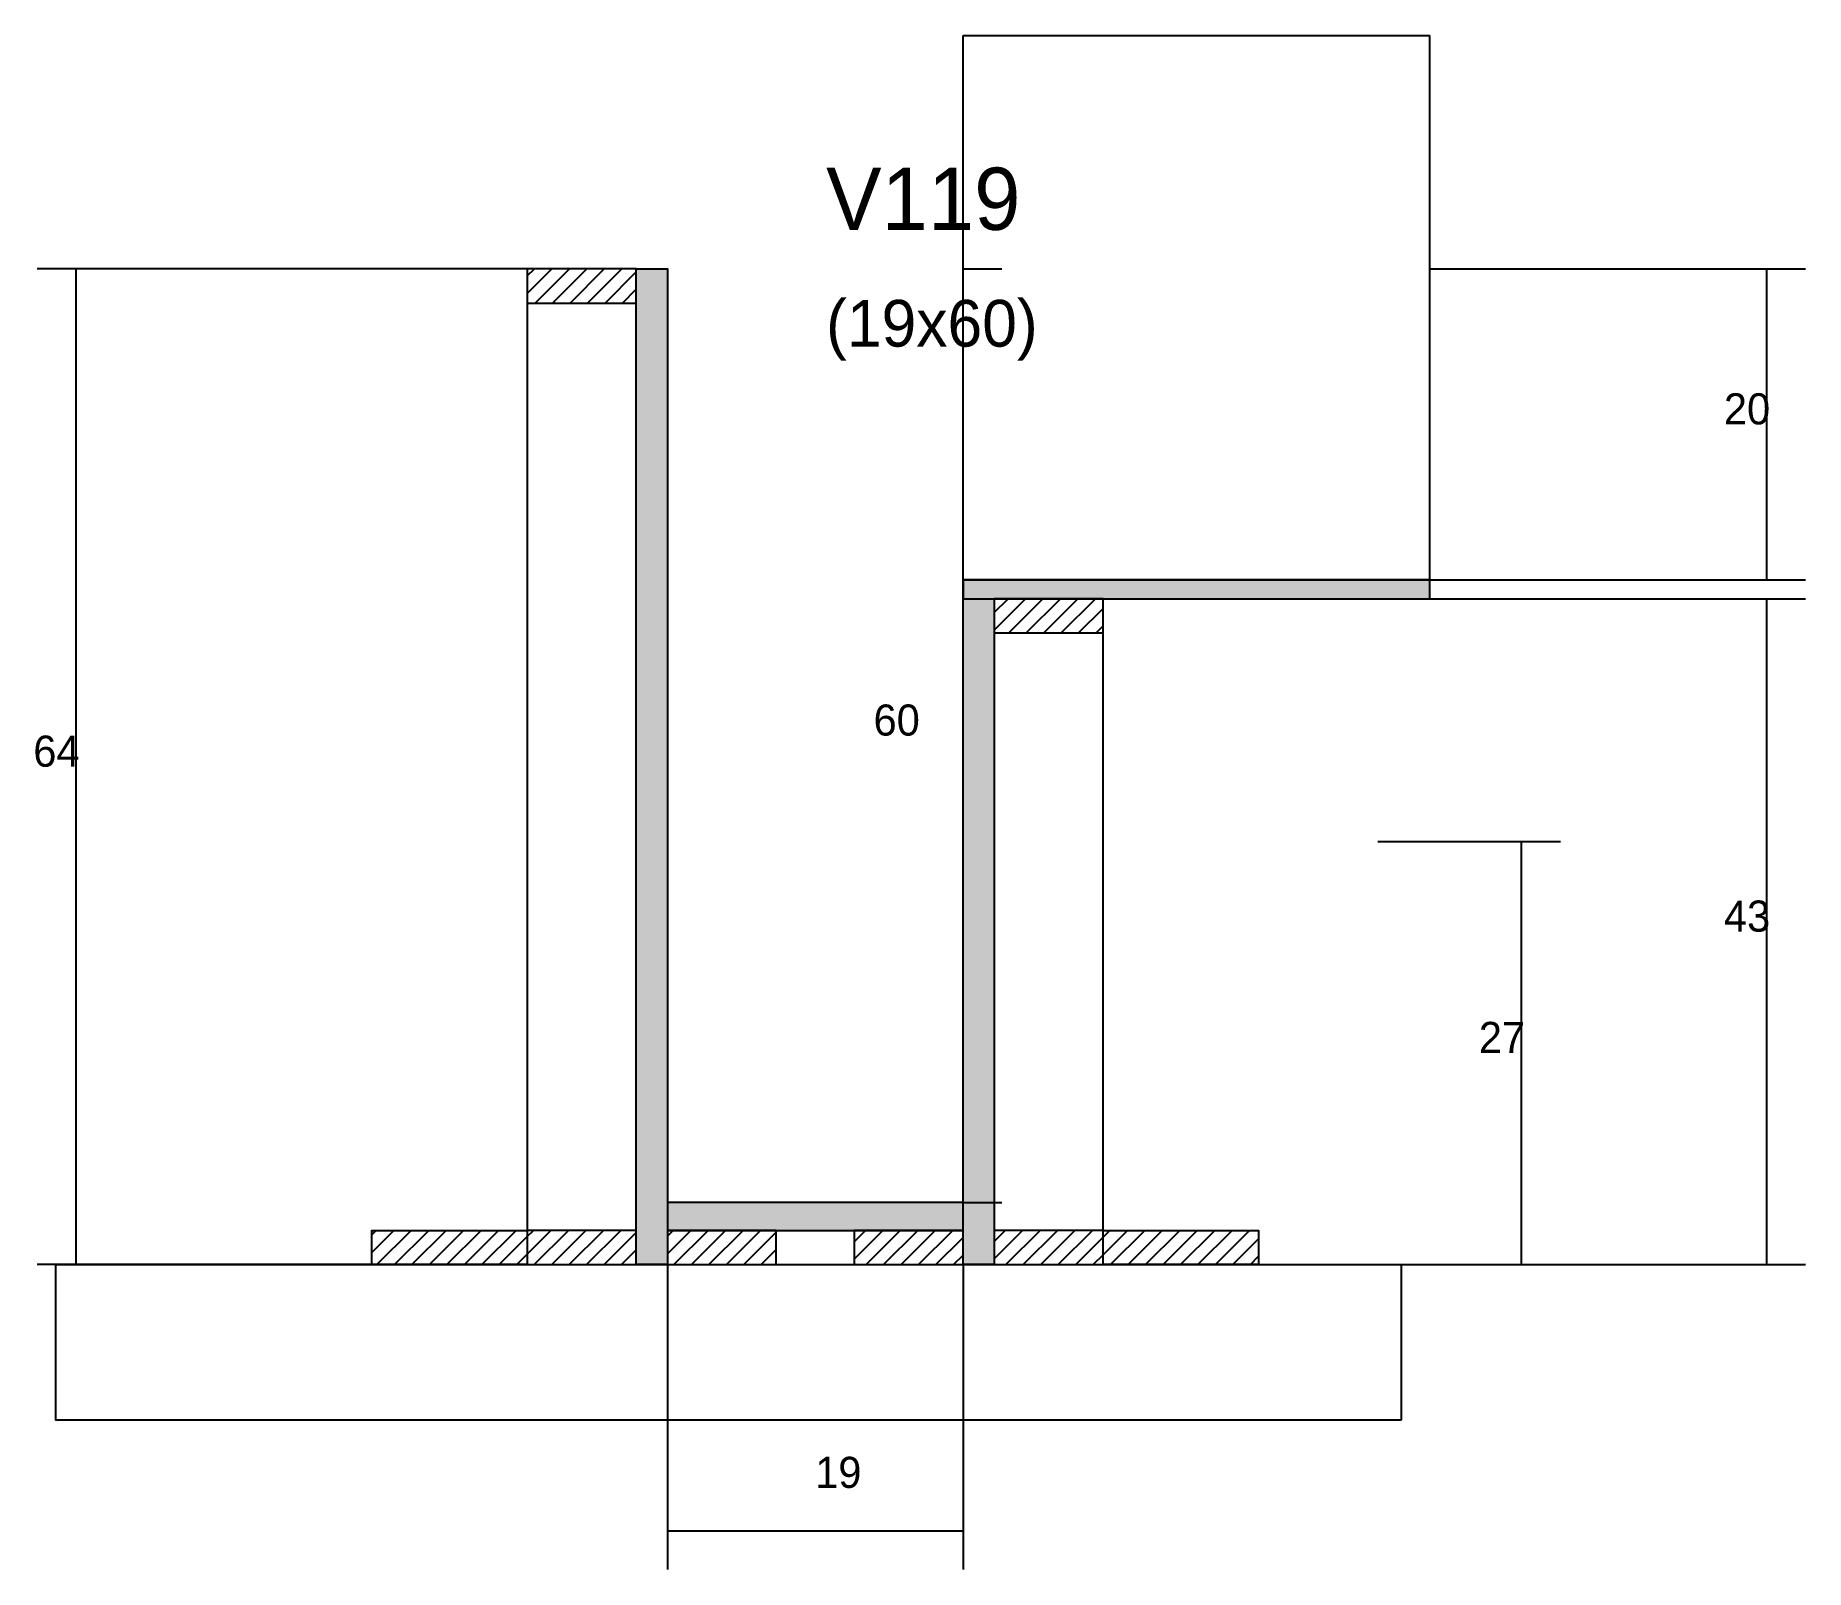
# Model space of a CAD drawing. Header units: metres. Extents: x -2848 to 22762, y -49062 to 1016.
# Drawn here: x 3098.4 to 3325.9, y -19967.2 to -19770 of the extents above; entities that cross this region are included whole.
import ezdxf

# ---------------------------------------------------------------- set-up
doc = ezdxf.new("R2010")
doc.units = ezdxf.units.M
for name, color, linetype in [('COTA', 4, 'Continuous'), ('Cota Seção (2x)', 4, 'Continuous'), ('Hachura', 253, 'Continuous'), ('Madeira', 126, 'Continuous'), ('Painéis', 200, 'Continuous'), ('Texto Seção', 7, 'Continuous')]:
    doc.layers.add(name, color=color, linetype=linetype)

msp = doc.modelspace()

# ---------------------------------------------------------------- texts
at = {"layer": 'COTA'}
for s, p in [('20', (3315.4, -19820)), ('64', (3098.1, -19864)), ('43', (3315.4, -19885.2)), ('27', (3283.9, -19900.8)), ('19', (3198.6, -19956.7))]:
    msp.add_text(s, height=4, dxfattribs=at).set_placement(p)
at = {"layer": 'Cota Seção (2x)'}
msp.add_text('60', height=4, dxfattribs=at).set_placement((3206.1, -19860))
at = {"layer": 'Texto Seção'}
for s, height, p in [('V119', 8, (3200, -19795)), ('(19x60)', 6, (3200, -19810))]:
    msp.add_text(s, height=height, dxfattribs=at).set_placement(p)

# ---------------------------------------------------------------- hatches: boundary and pattern name
at = {"layer": 'Hachura'}
h = msp.add_hatch(dxfattribs=at)
h.set_pattern_fill('ANSI31', scale=0.5)
h.paths.add_polyline_path([(3175.6, -19804.4), (3175.6, -19800), (3175.6, -19800), (3161.6, -19800), (3161.6, -19800), (3161.6, -19804.4), (3161.6, -19804.4), (3175.6, -19804.4)])
h = msp.add_hatch(color=8, dxfattribs=at)
h.dxf.hatch_style = 1
h.paths.add_polyline_path([(3175.6, -19800), (3179.6, -19800), (3179.6, -19800), (3179.6, -19928), (3179.6, -19928), (3175.6, -19928), (3175.6, -19928), (3175.6, -19800)])
h = msp.add_hatch(color=8, dxfattribs=at)
h.dxf.hatch_style = 1
h.paths.add_polyline_path([(3277.6, -19842.4), (3277.6, -19840), (3277.6, -19840), (3217.6, -19840), (3217.6, -19840), (3217.6, -19842.4), (3217.6, -19842.4), (3277.6, -19842.4)])
h = msp.add_hatch(color=8, dxfattribs=at)
h.dxf.hatch_style = 1
h.paths.add_polyline_path([(3221.6, -19928), (3217.6, -19928), (3217.6, -19928), (3217.6, -19842.4), (3217.6, -19842.4), (3221.6, -19842.4), (3221.6, -19842.4), (3221.6, -19928)])
h = msp.add_hatch(dxfattribs=at)
h.set_pattern_fill('ANSI31', scale=0.5)
h.paths.add_polyline_path([(3221.6, -19842.4), (3221.6, -19846.8), (3221.6, -19846.8), (3235.6, -19846.8), (3235.6, -19846.8), (3235.6, -19842.4), (3235.6, -19842.4), (3221.6, -19842.4)])
h = msp.add_hatch(color=8, dxfattribs=at)
h.dxf.hatch_style = 1
h.paths.add_polyline_path([(3217.6, -19923.6), (3217.6, -19920), (3217.6, -19920), (3179.6, -19920), (3179.6, -19920), (3179.6, -19923.6), (3179.6, -19923.6), (3217.6, -19923.6)])
h = msp.add_hatch(dxfattribs=at)
h.set_pattern_fill('ANSI31', scale=0.5)
h.paths.add_polyline_path([(3141.6, -19928), (3141.6, -19923.6), (3141.6, -19923.6), (3161.6, -19923.6), (3161.6, -19923.6), (3161.6, -19928), (3161.6, -19928), (3141.6, -19928)])
h = msp.add_hatch(dxfattribs=at)
h.set_pattern_fill('ANSI31', scale=0.5)
h.paths.add_polyline_path([(3175.6, -19928), (3175.6, -19923.6), (3175.6, -19923.6), (3161.6, -19923.6), (3161.6, -19923.6), (3161.6, -19928), (3161.6, -19928), (3175.6, -19928)])
h = msp.add_hatch(dxfattribs=at)
h.set_pattern_fill('ANSI31', scale=0.5)
h.paths.add_polyline_path([(3179.6, -19923.6), (3179.6, -19928), (3179.6, -19928), (3193.6, -19928), (3193.6, -19928), (3193.6, -19923.6), (3193.6, -19923.6), (3179.6, -19923.6)])
h = msp.add_hatch(dxfattribs=at)
h.set_pattern_fill('ANSI31', scale=0.5)
h.paths.add_polyline_path([(3203.6, -19923.6), (3203.6, -19928), (3203.6, -19928), (3217.6, -19928), (3217.6, -19928), (3217.6, -19923.6), (3217.6, -19923.6), (3203.6, -19923.6)])
h = msp.add_hatch(dxfattribs=at)
h.set_pattern_fill('ANSI31', scale=0.5)
h.paths.add_polyline_path([(3221.6, -19923.6), (3221.6, -19928), (3221.6, -19928), (3235.6, -19928), (3235.6, -19928), (3235.6, -19923.6), (3235.6, -19923.6), (3221.6, -19923.6)])
h = msp.add_hatch(dxfattribs=at)
h.set_pattern_fill('ANSI31', scale=0.5)
h.paths.add_polyline_path([(3235.6, -19928), (3235.6, -19923.6), (3235.6, -19923.6), (3255.6, -19923.6), (3255.6, -19923.6), (3255.6, -19928), (3255.6, -19928), (3235.6, -19928)])

# ---------------------------------------------------------------- linework, layer by layer
at = {"layer": 'COTA'}
for p, q in [((3161.6, -19800), (3098.6, -19800)), ((3103.6, -19928), (3103.6, -19800)), ((3277.6, -19800), (3325.9, -19800)), ((3320.9, -19840), (3320.9, -19800)), ((3277.6, -19840), (3325.9, -19840)), ((3277.6, -19842.4), (3325.9, -19842.4)), ((3320.9, -19928), (3320.9, -19842.4)), ((3270.9, -19873.6), (3294.4, -19873.6)), ((3289.4, -19928), (3289.4, -19873.6)), ((3141.6, -19928), (3098.6, -19928)), ((3179.6, -19928), (3179.6, -19967.2)), ((3217.6, -19928), (3217.6, -19967.2)), ((3255.6, -19928), (3325.9, -19928)), ((3255.6, -19928), (3294.4, -19928)), ((3179.6, -19962.2), (3217.6, -19962.2))]:
    msp.add_line(p, q, dxfattribs=at)
at = {"layer": 'Cota Seção (2x)'}
for p, q in [((3217.6, -19920), (3217.6, -19800)), ((3217.6, -19800), (3222.6, -19800)), ((3217.6, -19920), (3222.6, -19920))]:
    msp.add_line(p, q, dxfattribs=at)
at = {"layer": 'Madeira'}
for points in [[(3175.6, -19804.4), (3175.6, -19800), (3161.6, -19800), (3161.6, -19804.4)], [(3175.6, -19800), (3161.6, -19800), (3161.6, -19928), (3175.6, -19928)], [(3221.6, -19842.4), (3221.6, -19846.8), (3235.6, -19846.8), (3235.6, -19842.4)], [(3221.6, -19928), (3235.6, -19928), (3235.6, -19842.4), (3221.6, -19842.4)], [(3141.6, -19928), (3141.6, -19923.6), (3161.6, -19923.6), (3161.6, -19928)], [(3175.6, -19928), (3175.6, -19923.6), (3161.6, -19923.6), (3161.6, -19928)], [(3179.6, -19923.6), (3179.6, -19928), (3193.6, -19928), (3193.6, -19923.6)], [(3203.6, -19923.6), (3203.6, -19928), (3217.6, -19928), (3217.6, -19923.6)], [(3221.6, -19923.6), (3221.6, -19928), (3235.6, -19928), (3235.6, -19923.6)], [(3235.6, -19928), (3235.6, -19923.6), (3255.6, -19923.6), (3255.6, -19928)], [(3273.9, -19948), (3101, -19948), (3101, -19928), (3273.9, -19928)]]:
    msp.add_lwpolyline(points, close=True, dxfattribs=at)
at = {"layer": 'Painéis'}
for p, q in [((3217.6, -19770), (3277.6, -19770)), ((3217.6, -19840), (3217.6, -19770)), ((3277.6, -19840), (3277.6, -19770)), ((3217.6, -19840), (3277.6, -19840)), ((3217.6, -19840), (3277.6, -19840)), ((3217.6, -19928), (3217.6, -19842.4))]:
    msp.add_line(p, q, dxfattribs=at)
for points in [[(3175.6, -19800), (3179.6, -19800), (3179.6, -19928), (3175.6, -19928)], [(3277.6, -19842.4), (3277.6, -19840), (3217.6, -19840), (3217.6, -19842.4)], [(3221.6, -19928), (3217.6, -19928), (3217.6, -19842.4), (3221.6, -19842.4)], [(3217.6, -19923.6), (3217.6, -19920), (3179.6, -19920), (3179.6, -19923.6)]]:
    msp.add_lwpolyline(points, close=True, dxfattribs=at)

msp.set_redraw_order([(e.dxf.handle, doc.entitydb.next_handle()) for e in msp.query("TEXT MTEXT ATTDEF DIMENSION ARC_DIMENSION")])  # texts and dimensions are drawn at this point

doc.saveas('drawing.dxf')
